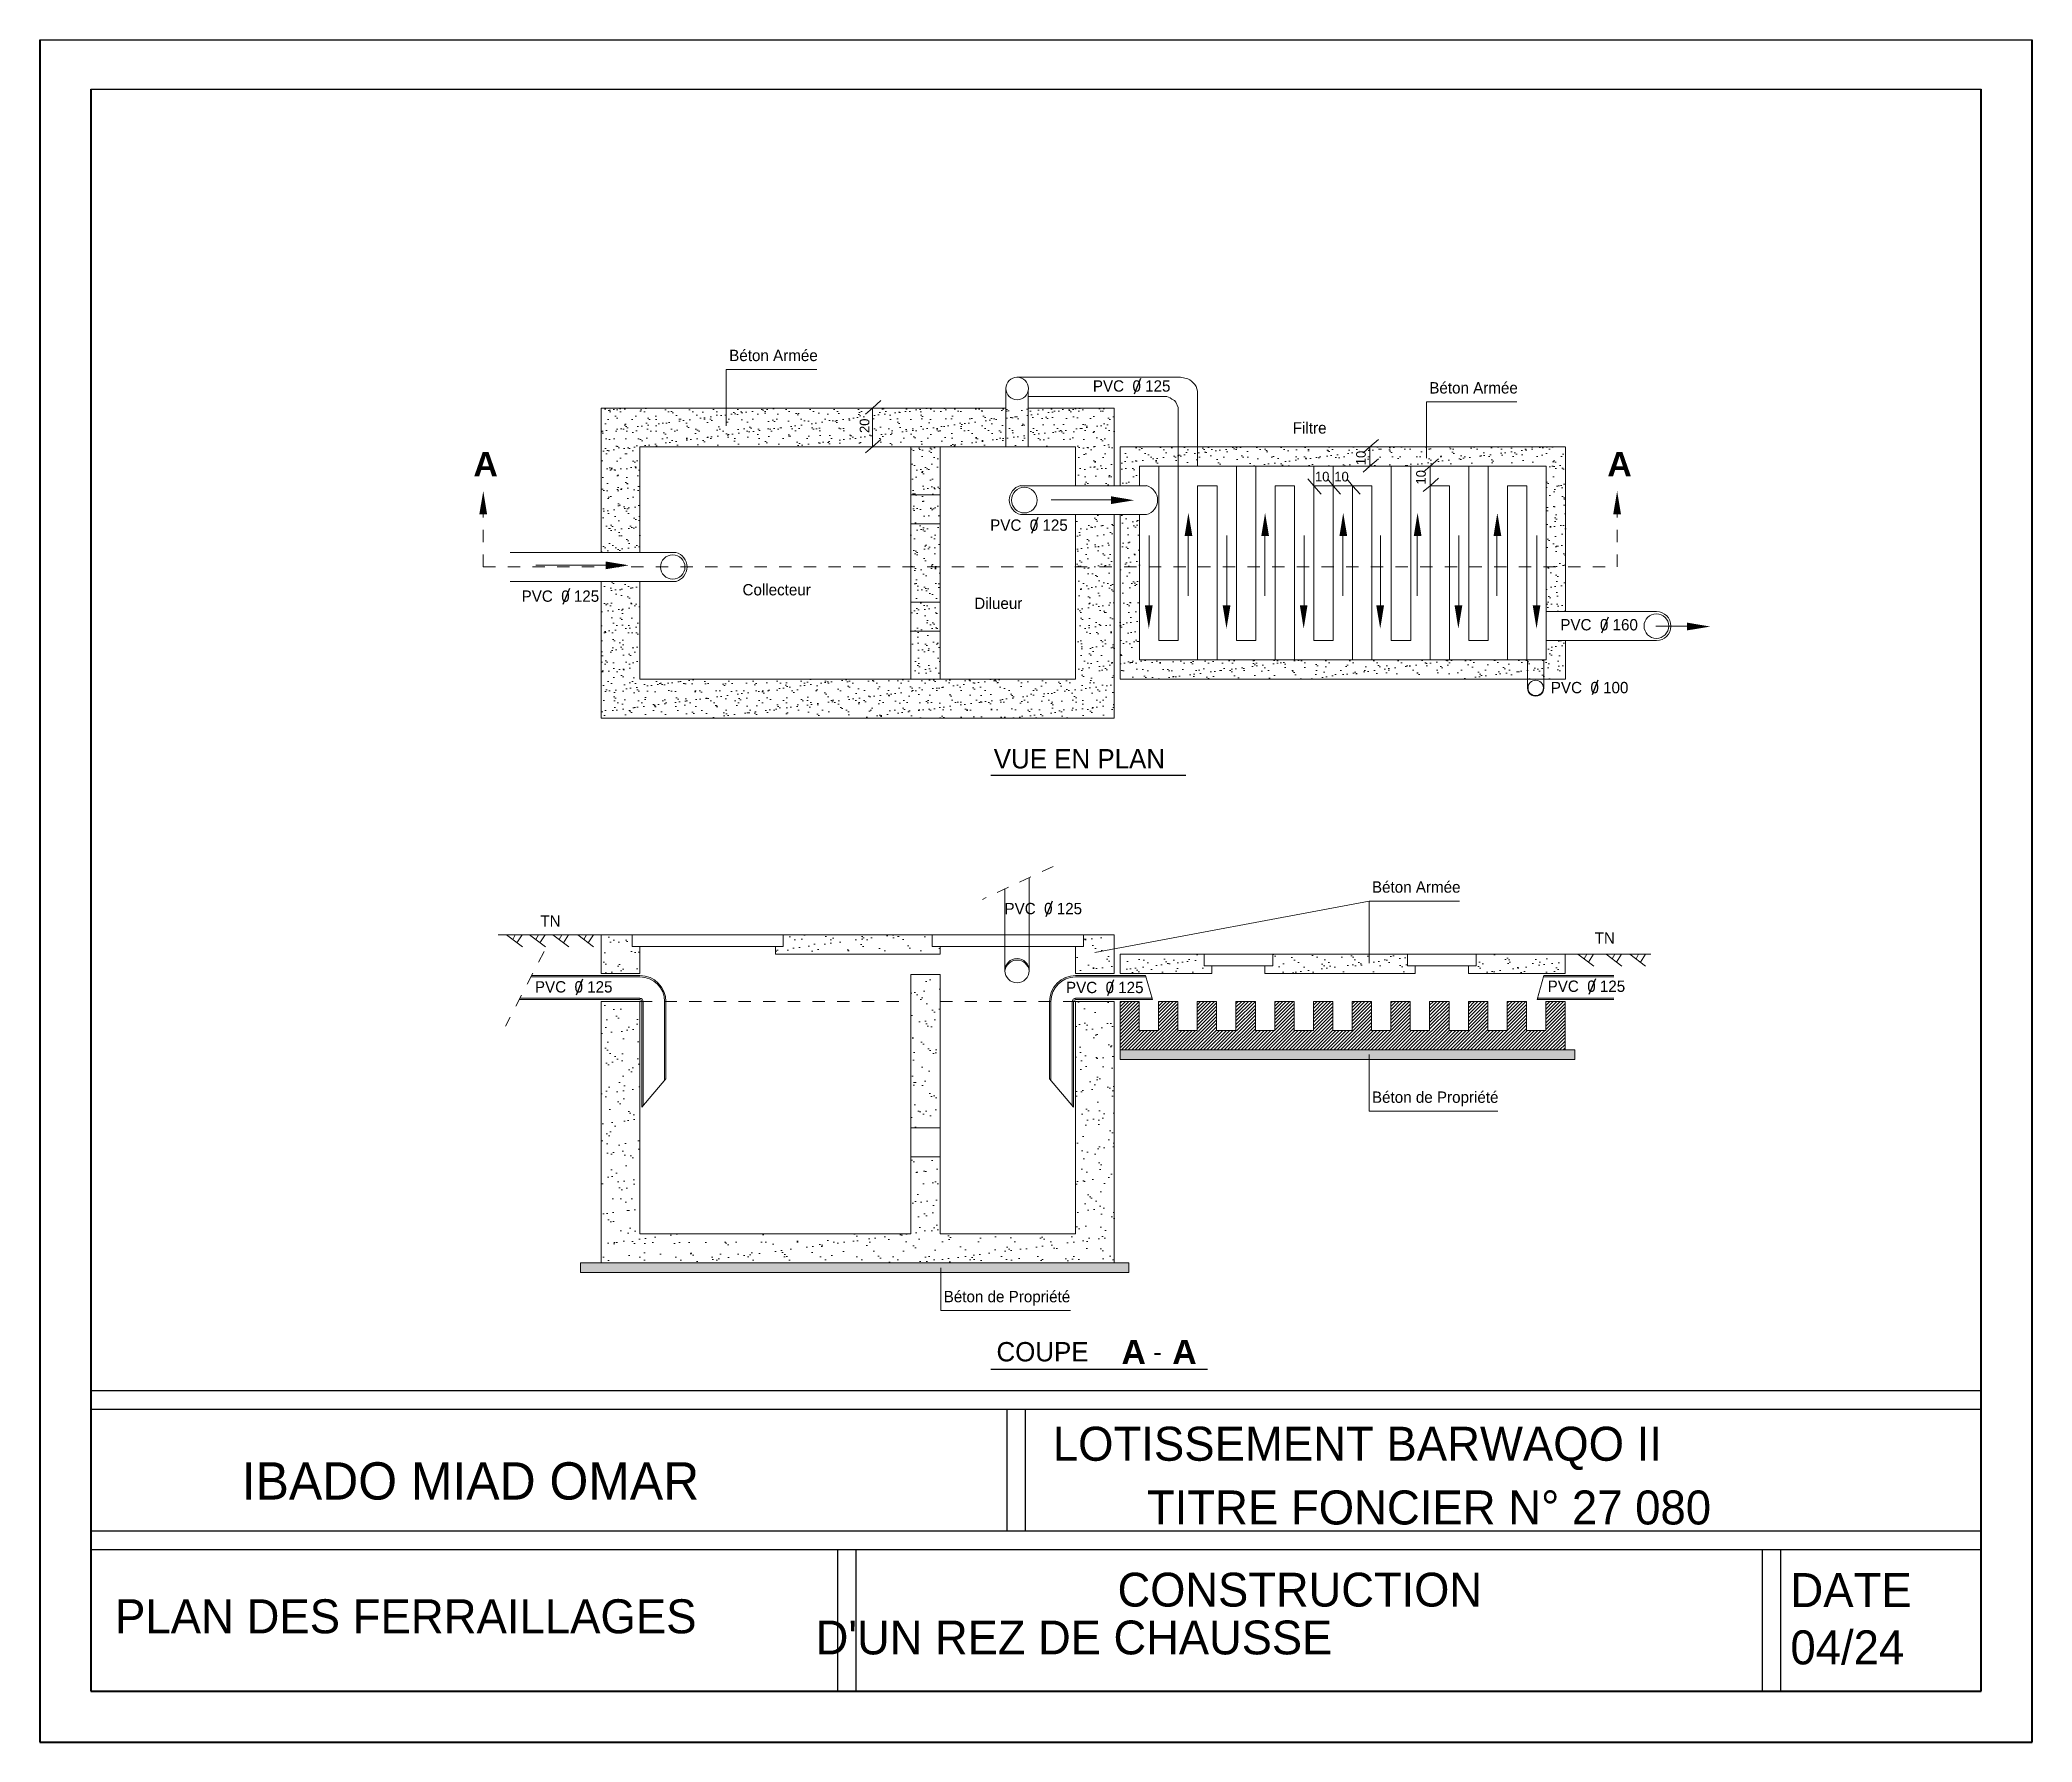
# Model space of a CAD drawing. Extents: x -110 to 3211, y -163 to 893.
# Drawn here: x 444.54 to 460.7, y -55.12 to -41.31 of the extents above; entities that cross this region are included whole.
import ezdxf

# ---------------------------------------------------------------- set-up
doc = ezdxf.new("R2010")
doc.units = 0
doc.header["$LTSCALE"] = 0.8
doc.header["$MEASUREMENT"] = 0
doc.linetypes.add('CACHE2', pattern=[4.7625, 3.175, -1.5875])
doc.linetypes.add('HIDDEN', pattern=[0.375, 0.25, -0.125])
doc.layers.get('0').update_dxf_attribs({"color": 5, "linetype": 'CONTINUOUS'})
for name, color, linetype in [('CALQUES1', 7, 'CONTINUOUS'), ('COTATITION', 5, 'CONTINUOUS'), ('p70', 1, 'CONTINUOUS'), ('PIPE', 50, 'CONTINUOUS')]:
    doc.layers.add(name, color=color, linetype=linetype)
doc.layers.add('Plomberie', color=253, linetype='CACHE2', lineweight=13)
doc.styles.add('style1', font='FTLTLT.TTF', dxfattribs={"width": 0.8, "height": 30})
pattern_1 = [(37.5, (921.58396, -277.42312), (-0.003958557, 0.12108327), [0, -0.095518113, 0, -0.106829468, 0, -0.102116404]), (7.5, (921.58396, -277.42312), (0.111214297, 0.177346097), [0, -0.051529508, 0, -0.086091983, 0, -0.032991454]), (327.5, (921.50666, -277.42312), (0.195695365, 0.00035562), [0, -0.031420432, 0, -0.113113555, 0, -0.14767603]), (317.5, (921.50666, -277.42312), (0.18890759, 0.05515389), [0, -0.015710216, 0, -0.07415222, 0, -0.084835166])]
pattern_2 = [(50, (902.42412, -281.57796), (0.112683124, -0.009858496), [0.011782662, -0.129609282]), (355, (902.42412, -281.57796), (-0.021798134, 0.118171009), [0.00942613, -0.103687425]), (100.4514, (902.43351, -281.57879), (0.090885073, 0.10831244), [0.010013721, -0.11015094]), (46.1842, (902.42412, -281.54654), (0.167665874, -0.026003395), [0.017673993, -0.19441392]), (96.6356, (902.43809, -281.54871), (0.14683753, 0.15303602), [0.01502058, -0.165226384]), (351.1842, (902.42412, -281.54654), (0.14683741, 0.153036136), [0.014139194, -0.15553114]), (21, (902.43983, -281.5544), (0.093775387, -0.063252297), [0.011782662, -0.129609282]), (326, (902.43983, -281.5544), (0.038225364, 0.113922638), [0.00942613, -0.103687425]), (71.4514, (902.44764, -281.55967), (0.13200079, 0.050670238), [0.010013721, -0.11015094]), (37.5, (902.424118, -281.577964), (0.0019103395, 0.0522983433), [0, -0.102430608, 0, -0.105258447, 0, -0.104080181]), (7.5, (902.42412, -281.577964), (0.0413287924, 0.0619629317), [0, -0.060013025, 0, -0.100074076, 0, -0.039668295]), (327.5, (902.389084, -281.577964), (0.0838646575, -0.003543419), [0, -0.03927554, 0, -0.1225396845, 0, -0.162600735]), (317.5, (902.373374, -281.57796), (0.091619807, 0.015726709), [0, -0.051058202, 0, -0.081378919, 0, -0.115470087])]
pattern_3 = [(37.5, (902.42412, -281.57796), (-0.005937836, 0.181624905), [0, -0.14327717, 0, -0.160244203, 0, -0.153174606]), (7.5, (902.42412, -281.57796), (0.16682145, 0.26601914), [0, -0.077294263, 0, -0.129137975, 0, -0.04948718]), (327.5, (902.30818, -281.57796), (0.293543047, 0.00053343), [0, -0.04713065, 0, -0.169670332, 0, -0.221514045]), (317.5, (902.30818, -281.57796), (0.28336139, 0.08273084), [0, -0.023565324, 0, -0.11122833, 0, -0.12725275])]

msp = doc.modelspace()

# ---------------------------------------------------------------- texts
at = {"color": 0}
for s, height, p in [('LOTISSEMENT BARWAQO II', 0.27595, (452.753, -52.834)), ('IBADO MIAD OMAR', 0.30266, (446.174, -53.149)), ('TITRE FONCIER N° 27 080', 0.27595, (453.516, -53.351)), ('CONSTRUCTION', 0.27451, (453.278, -54.017)), (' DATE', 0.2759, (458.634, -54.021)), ('PLAN DES FERRAILLAGES', 0.27595, (445.146, -54.234)), ("         D'UN REZ DE CHAUSSE", 0.27451, (449.912, -54.405)), (' 04/24', 0.2759, (458.634, -54.486))]:
    msp.add_text(s, height=height, dxfattribs=at).set_placement(p)
at = {"layer": 'p70', "color": 7, "lineweight": 20, "ltscale": 0.01, "style": 'style1'}
for s, height, p in [('Béton Armée', 0.09204, (450.128, -43.912)), ('PVC  0 125', 0.092, (453.078, -44.16)), ('Béton Armée', 0.09204, (455.807, -44.175)), ('Filtre', 0.092, (454.7, -44.5)), ('PVC  0 125', 0.092, (452.245, -45.289)), ('Collecteur', 0.092, (450.236, -45.813)), ('PVC  0 125', 0.092, (448.444, -45.865)), ('Dilueur', 0.092, (452.116, -45.923)), ('PVC  0 160', 0.092, (456.87, -46.097)), ('PVC  0 100', 0.092, (456.793, -46.607)), ('VUE EN PLAN ', 0.1571, (452.274, -47.217)), ('Béton Armée', 0.09204, (455.342, -48.225)), ('PVC  0 125', 0.092, (452.361, -48.4)), ('TN', 0.092, (448.596, -48.501)), ('TN', 0.092, (457.149, -48.639)), ('PVC  0 125', 0.092, (448.552, -49.035)), ('PVC  0 125', 0.092, (452.86, -49.04)), ('PVC  0 125', 0.092, (456.767, -49.03)), ('Béton de Propriété', 0.09204, (455.342, -49.93)), ('Béton de Propriété', 0.09204, (451.868, -51.548)), ('COUPE         -', 0.1571, (452.296, -52.028))]:
    msp.add_text(s, height=height, dxfattribs=at).set_placement(p)
at = {"layer": 'p70', "lineweight": 20, "ltscale": 0.01, "char_height": 0.0786, "attachment_point": 5, "rotation": 90}
for s, insert in [('20', (451.226, -44.437)), ('10', (455.253, -44.698)), ('10', (455.74, -44.855))]:
    msp.add_mtext(s, dxfattribs=dict(at, insert=insert))
at = {"layer": 'p70', "lineweight": 20, "ltscale": 0.01, "char_height": 0.0786, "attachment_point": 5}
for insert in [(454.938, -44.85), (455.095, -44.85)]:
    msp.add_mtext('10', dxfattribs=dict(at, insert=insert))
at = {"layer": 'Plomberie', "linetype": 'Continuous', "char_height": 0.19666, "width": 26.44349, "attachment_point": 1}
for insert in [(448.053, -44.65), (457.251, -44.65), (453.31, -51.853), (453.722, -51.853)]:
    msp.add_mtext('{\\fArial|b1|i0|c0|p34;A}', dxfattribs=dict(at, insert=insert))

# ---------------------------------------------------------------- hatches: boundary and pattern name
at = {"layer": 'p70', "lineweight": 20, "ltscale": 0.01}
h = msp.add_hatch(dxfattribs=at)
h.set_pattern_fill('AR-SAND', scale=0.062841, style=0)
h.set_pattern_definition(pattern_1)
h.paths.add_polyline_path([(449.089, -44.294), (453.252, -44.294), (453.252, -44.923), (452.938, -44.923), (452.938, -44.608), (449.403, -44.608), (449.403, -45.465), (449.089, -45.465)])
h = msp.add_hatch(dxfattribs=at)
h.set_pattern_fill('AR-SAND', scale=0.062841, style=0)
h.set_pattern_definition(pattern_1)
h.paths.add_polyline_path([(449.089, -45.7), (449.403, -45.7), (449.403, -46.494), (451.602, -46.494), (451.602, -44.608), (451.838, -44.608), (451.838, -46.494), (452.938, -46.494), (452.938, -45.158), (453.252, -45.158), (453.252, -46.808), (449.089, -46.808)])
h = msp.add_hatch(dxfattribs=at)
h.set_pattern_fill('AR-SAND', scale=0.062841, style=0)
h.set_pattern_definition(pattern_1)
h.paths.add_polyline_path([(453.299, -44.608), (456.909, -44.608), (456.913, -44.608), (456.913, -45.944), (456.755, -45.944), (456.755, -44.765), (453.456, -44.765), (453.456, -44.923), (453.299, -44.923)])
h.paths.add_polyline_path([(456.913, -46.494), (453.299, -46.494), (453.299, -45.158), (453.456, -45.158), (453.456, -46.336), (456.755, -46.336), (456.755, -46.179), (456.913, -46.179)])
h = msp.add_hatch(dxfattribs=at)
h.set_pattern_fill('AR-SAND', scale=0.094261, style=0)
h.set_pattern_definition(pattern_3)
h.paths.add_polyline_path([(449.089, -48.567), (449.089, -48.881), (449.403, -48.881), (449.403, -48.661), (449.34, -48.661), (449.34, -48.567)])
h = msp.add_hatch(dxfattribs=at)
h.set_pattern_fill('AR-SAND', scale=0.094261, style=0)
h.set_pattern_definition(pattern_3)
h.paths.add_polyline_path([(450.566, -48.567), (450.566, -48.661), (450.503, -48.661), (450.503, -48.724), (451.838, -48.724), (451.838, -48.661), (451.775, -48.661), (451.775, -48.567)])
h.paths.add_polyline_path([(452.938, -48.661), (452.938, -48.881), (453.252, -48.881), (453.252, -48.567), (453.001, -48.567), (453.001, -48.661)])
h = msp.add_hatch(dxfattribs=at)
h.set_pattern_fill('AR-SAND', scale=0.078551, style=0)
h.set_pattern_definition([(37.5, (902.42412, -281.57796), (-0.004948196, 0.151354088), [0, -0.11939764, 0, -0.133536836, 0, -0.127645505]), (7.5, (902.42412, -281.57796), (0.13901787, 0.22168262), [0, -0.064411885, 0, -0.10761498, 0, -0.041239317]), (327.5, (902.3275, -281.57796), (0.244619206, 0.000444525), [0, -0.03927554, 0, -0.141391944, 0, -0.184595037]), (317.5, (902.3275, -281.57796), (0.23613449, 0.06894236), [0, -0.01963777, 0, -0.092690274, 0, -0.106043958])])
h.paths.add_polyline_path([(454.537, -48.724), (454.537, -48.818), (454.474, -48.818), (454.474, -48.881), (455.693, -48.881), (455.693, -48.818), (455.63, -48.818), (455.63, -48.724)])
edge = h.paths.add_edge_path()
edge.add_line((456.187, -48.724), (456.187, -48.818))
edge.add_line((456.187, -48.818), (456.124, -48.818))
edge.add_line((456.124, -48.818), (456.124, -48.881))
edge.add_line((456.124, -48.881), (456.909, -48.881))
edge.add_line((456.909, -48.881), (456.909, -48.724))
edge.add_line((456.909, -48.724), (456.187, -48.724))
edge.add_line((456.187, -48.724), (456.187, -48.818))
edge = h.paths.add_edge_path()
edge.add_line((453.299, -48.881), (453.299, -48.724))
edge.add_line((453.299, -48.724), (453.98, -48.724))
edge.add_line((453.98, -48.724), (453.98, -48.818))
edge.add_line((453.98, -48.818), (454.043, -48.818))
edge.add_line((454.043, -48.818), (454.043, -48.881))
edge.add_line((454.043, -48.881), (453.299, -48.881))
edge.add_line((453.299, -48.881), (453.299, -48.724))
h = msp.add_hatch(dxfattribs=at)
h.set_pattern_fill('AR-SAND', scale=0.094261, style=0)
h.set_pattern_definition(pattern_3)
h.paths.add_polyline_path([(451.602, -48.889), (451.838, -48.889), (451.838, -50.133), (451.602, -50.133)])
h = msp.add_hatch(dxfattribs=at)
h.set_pattern_fill('AR-SAND', scale=0.094261, style=0)
h.set_pattern_definition(pattern_3)
h.paths.add_polyline_path([(449.089, -49.109), (449.403, -49.109), (449.403, -50.993), (451.602, -50.993), (451.602, -50.368), (451.838, -50.368), (451.838, -50.993), (452.938, -50.993), (452.938, -49.109), (453.252, -49.109), (453.252, -51.229), (449.089, -51.229)])
h = msp.add_hatch(dxfattribs=at)
h.set_pattern_fill('ANSI31', scale=0.157102, style=0)
h.set_pattern_definition([(45, (902.424118, -281.577964), (-0.0138860003, 0.0138860003), [])])
h.paths.add_polyline_path([(453.61, -49.108), (453.61, -49.344), (453.453, -49.344), (453.453, -49.108), (453.299, -49.108), (453.299, -49.501), (456.909, -49.501), (456.909, -49.108), (456.752, -49.108), (456.752, -49.344), (456.595, -49.344), (456.595, -49.108), (456.438, -49.108), (456.438, -49.344), (456.281, -49.344), (456.281, -49.108), (456.124, -49.108), (456.124, -49.344), (455.967, -49.344), (455.967, -49.108), (455.81, -49.108), (455.81, -49.344), (455.652, -49.344), (455.652, -49.108), (455.495, -49.108), (455.495, -49.344), (455.338, -49.344), (455.338, -49.108), (455.181, -49.108), (455.181, -49.344), (455.024, -49.344), (455.024, -49.108), (454.867, -49.108), (454.867, -49.344), (454.71, -49.344), (454.71, -49.108), (454.553, -49.108), (454.553, -49.344), (454.396, -49.344), (454.396, -49.108), (454.239, -49.108), (454.239, -49.344), (454.081, -49.344), (454.081, -49.108), (453.924, -49.108), (453.924, -49.344), (453.767, -49.344), (453.767, -49.108)])
h = msp.add_hatch(dxfattribs=at)
h.set_pattern_fill('AR-CONC', scale=0.01571, style=0)
h.set_pattern_definition(pattern_2)
h.paths.add_polyline_path([(453.299, -49.501), (456.988, -49.501), (456.988, -49.579), (453.299, -49.579)])
h = msp.add_hatch(dxfattribs=at)
h.set_pattern_fill('AR-CONC', scale=0.01571, style=0)
h.set_pattern_definition(pattern_2)
h.paths.add_polyline_path([(448.923, -51.229), (453.369, -51.229), (453.369, -51.307), (448.923, -51.307)])

# ---------------------------------------------------------------- linework, layer by layer
at = {"color": 0, "lineweight": 40}
for p, q in [((444.536, -41.306), (444.536, -55.117)), ((460.697, -55.117), (460.697, -41.306)), ((444.949, -41.706), (444.949, -54.704)), ((460.284, -54.704), (460.284, -41.706)), ((444.949, -54.704), (460.284, -54.704)), ((444.536, -55.117), (460.697, -55.117))]:
    msp.add_line(p, q, dxfattribs=at)
at = {"color": 0, "ltscale": 0.8}
for p, q in [((444.949, -52.265), (460.284, -52.265)), ((444.949, -52.415), (460.284, -52.415)), ((452.38, -52.415), (452.38, -53.403)), ((452.53, -52.415), (452.53, -53.403)), ((451.007, -53.553), (451.007, -54.704)), ((451.156, -53.553), (451.156, -54.704)), ((458.507, -53.553), (458.507, -54.704)), ((458.656, -53.553), (458.656, -54.704))]:
    msp.add_line(p, q, dxfattribs=at)
at = {"color": 0}
for p, q in [((444.949, -53.403), (460.284, -53.403)), ((444.949, -53.553), (460.284, -53.553))]:
    msp.add_line(p, q, dxfattribs=at)
at = {"layer": 'CALQUES1', "color": 7, "lineweight": -2, "ltscale": 0.8}
for p, q in [((452.249, -47.272), (453.831, -47.272)), ((452.249, -52.092), (454.008, -52.092))]:
    msp.add_line(p, q, dxfattribs=at)
at = {"layer": 'COTATITION', "color": 3, "lineweight": 13, "ltscale": 0.01}
for points in [[(448.164, -45.155), (448.101, -45.155), (448.133, -44.967)], [(457.362, -45.155), (457.299, -45.155), (457.331, -44.967)]]:
    msp.add_solid(points, dxfattribs=at)
at = {"layer": 'COTATITION', "color": 7, "lineweight": 13, "ltscale": 0.01}
for points in [[(453.225, -45.072), (453.225, -45.009), (453.413, -45.041)], [(453.885, -45.332), (453.822, -45.332), (453.853, -45.144)], [(454.507, -45.332), (454.444, -45.332), (454.475, -45.144)], [(455.141, -45.332), (455.078, -45.332), (455.109, -45.144)], [(455.744, -45.332), (455.681, -45.332), (455.712, -45.144)], [(456.391, -45.332), (456.328, -45.332), (456.359, -45.144)], [(449.125, -45.601), (449.125, -45.538), (449.314, -45.569)], [(453.5, -45.894), (453.563, -45.894), (453.532, -46.083)], [(454.131, -45.894), (454.194, -45.894), (454.162, -46.083)], [(454.757, -45.894), (454.819, -45.894), (454.788, -46.083)], [(455.377, -45.894), (455.44, -45.894), (455.409, -46.083)], [(456.012, -45.894), (456.075, -45.894), (456.043, -46.083)], [(456.646, -45.894), (456.708, -45.894), (456.677, -46.083)], [(457.898, -46.097), (457.898, -46.034), (458.087, -46.066)]]:
    msp.add_solid(points, dxfattribs=at)
at = {"layer": 'p70', "color": 7, "lineweight": 20, "ltscale": 0.01}
for p, q in [((450.104, -44.436), (450.104, -43.98)), ((450.104, -43.98), (450.839, -43.98)), ((452.462, -44.043), (453.789, -44.043)), ((453.848, -44.057), (453.789, -44.043)), ((453.864, -44.064), (453.848, -44.057)), ((453.879, -44.075), (453.864, -44.064)), ((453.892, -44.088), (453.879, -44.075)), ((453.905, -44.101), (453.892, -44.088)), ((453.917, -44.117), (453.905, -44.101)), ((453.928, -44.155), (453.917, -44.117)), ((452.372, -44.132), (452.372, -44.608)), ((452.553, -44.156), (452.553, -44.608)), ((452.553, -44.2), (453.679, -44.2)), ((453.705, -44.209), (453.679, -44.2)), ((453.719, -44.221), (453.705, -44.209)), ((453.739, -44.231), (453.719, -44.221)), ((453.751, -44.244), (453.739, -44.231)), ((453.771, -44.289), (453.751, -44.244)), ((453.928, -44.155), (453.928, -44.765)), ((455.784, -44.699), (455.784, -44.243)), ((455.784, -44.243), (456.518, -44.243)), ((449.089, -44.294), (452.372, -44.294)), ((449.089, -44.294), (449.089, -45.465)), ((452.553, -44.294), (453.252, -44.294)), ((453.252, -44.294), (453.252, -44.923)), ((453.77, -44.288), (453.77, -46.179)), ((449.403, -44.608), (452.938, -44.608)), ((449.403, -44.608), (449.403, -45.465)), ((451.602, -44.608), (451.602, -46.494)), ((451.838, -44.608), (451.838, -46.494)), ((452.938, -44.608), (452.938, -44.923)), ((453.299, -44.608), (453.299, -44.923)), ((453.299, -44.608), (456.909, -44.608)), ((453.456, -44.765), (453.456, -44.923)), ((453.456, -44.765), (456.755, -44.765)), ((453.613, -44.765), (453.613, -46.179)), ((454.242, -44.765), (454.242, -46.179)), ((454.399, -44.765), (454.399, -46.179)), ((454.87, -44.765), (454.87, -46.179)), ((455.027, -44.765), (455.027, -46.101)), ((455.027, -44.765), (455.027, -46.179)), ((455.499, -44.765), (455.499, -46.179)), ((455.656, -44.765), (455.656, -46.179)), ((456.127, -44.765), (456.127, -46.179)), ((456.284, -44.765), (456.284, -46.179)), ((456.755, -44.765), (456.755, -46.336)), ((456.755, -44.765), (456.755, -45.944)), ((456.913, -44.608), (456.913, -45.944)), ((452.49, -44.923), (453.514, -44.923)), ((453.928, -44.923), (453.928, -46.336)), ((453.928, -44.923), (454.085, -44.923)), ((454.085, -44.923), (454.085, -46.336)), ((454.556, -44.923), (454.556, -46.336)), ((454.556, -44.923), (454.713, -44.923)), ((454.713, -44.923), (454.713, -46.336)), ((455.184, -44.923), (455.184, -46.336)), ((455.184, -44.923), (455.341, -44.923)), ((455.341, -44.923), (455.341, -46.336)), ((455.813, -44.923), (455.813, -46.336)), ((455.813, -44.923), (455.97, -44.923)), ((455.97, -44.923), (455.97, -46.336)), ((456.441, -44.923), (456.441, -46.336)), ((456.441, -44.923), (456.598, -44.923)), ((456.598, -44.923), (456.598, -46.336)), ((451.602, -44.998), (451.838, -44.998)), ((451.602, -45.233), (451.838, -45.233)), ((452.49, -45.158), (453.514, -45.158)), ((452.938, -45.158), (452.938, -46.494)), ((453.252, -45.158), (453.252, -46.808)), ((453.299, -45.158), (453.299, -46.494)), ((453.456, -45.158), (453.456, -46.336)), ((448.352, -45.465), (449.696, -45.465)), ((448.352, -45.7), (449.696, -45.7)), ((449.089, -45.7), (449.089, -46.808)), ((449.403, -45.7), (449.403, -46.494)), ((451.602, -45.868), (451.838, -45.868)), ((456.755, -45.944), (457.65, -45.944)), ((451.602, -46.104), (451.838, -46.104)), ((453.613, -46.179), (453.77, -46.179)), ((454.242, -46.179), (454.399, -46.179)), ((454.87, -46.179), (455.027, -46.179)), ((455.499, -46.179), (455.656, -46.179)), ((456.127, -46.179), (456.284, -46.179)), ((456.755, -46.179), (457.65, -46.179)), ((456.913, -46.179), (456.913, -46.494)), ((453.456, -46.336), (456.755, -46.336)), ((453.456, -46.336), (456.755, -46.336)), ((456.603, -46.336), (456.603, -46.564)), ((456.737, -46.336), (456.737, -46.564)), ((449.403, -46.494), (452.938, -46.494)), ((453.299, -46.494), (456.913, -46.494)), ((449.089, -46.808), (453.252, -46.808)), ((452.561, -48.724), (452.561, -48.102)), ((452.364, -48.724), (452.364, -48.194)), ((453.095, -48.711), (455.318, -48.293)), ((455.318, -48.798), (455.318, -48.293)), ((455.318, -48.293), (456.053, -48.293)), ((449.089, -48.567), (448.254, -48.567)), ((448.322, -48.567), (448.45, -48.665)), ((448.393, -48.567), (448.372, -48.605)), ((448.448, -48.567), (448.406, -48.631)), ((448.509, -48.567), (448.637, -48.665)), ((448.58, -48.567), (448.559, -48.605)), ((448.635, -48.567), (448.593, -48.631)), ((448.698, -48.567), (448.826, -48.665)), ((448.769, -48.567), (448.749, -48.605)), ((448.825, -48.567), (448.783, -48.631)), ((448.899, -48.567), (449.027, -48.665)), ((448.97, -48.567), (448.95, -48.605)), ((449.026, -48.567), (448.984, -48.631)), ((449.089, -48.567), (449.089, -48.881)), ((449.089, -48.567), (453.252, -48.567)), ((449.34, -48.661), (449.34, -48.567)), ((450.566, -48.661), (450.566, -48.567)), ((451.17, -48.567), (452.054, -48.567)), ((451.775, -48.661), (451.775, -48.567)), ((453.001, -48.661), (453.001, -48.567)), ((453.252, -48.567), (453.252, -48.881)), ((449.34, -48.661), (450.566, -48.661)), ((449.403, -48.661), (449.403, -48.881)), ((450.503, -48.724), (450.503, -48.661)), ((450.503, -48.724), (451.838, -48.724)), ((451.775, -48.661), (453.001, -48.661)), ((451.838, -48.724), (451.838, -48.661)), ((452.364, -48.858), (452.364, -48.724)), ((452.561, -48.858), (452.561, -48.724)), ((452.938, -48.881), (452.938, -48.661)), ((453.299, -48.881), (453.299, -48.724)), ((453.299, -48.724), (456.909, -48.724)), ((453.967, -48.724), (454.851, -48.724)), ((453.98, -48.818), (453.98, -48.724)), ((454.537, -48.818), (454.537, -48.724)), ((455.63, -48.818), (455.63, -48.724)), ((456.187, -48.818), (456.187, -48.724)), ((456.909, -48.881), (456.909, -48.724)), ((456.909, -48.724), (457.604, -48.724)), ((457.013, -48.724), (457.141, -48.822)), ((457.084, -48.724), (457.064, -48.762)), ((457.14, -48.724), (457.098, -48.789)), ((457.241, -48.724), (457.368, -48.822)), ((457.312, -48.724), (457.291, -48.762)), ((457.367, -48.724), (457.325, -48.789)), ((457.434, -48.724), (457.562, -48.822)), ((457.505, -48.724), (457.485, -48.762)), ((457.561, -48.724), (457.519, -48.789)), ((448.52, -48.907), (449.403, -48.907)), ((448.526, -48.896), (449.403, -48.896)), ((449.089, -48.881), (449.403, -48.881)), ((451.602, -48.889), (451.602, -50.993)), ((451.602, -48.889), (451.838, -48.889)), ((451.838, -48.889), (451.838, -50.993)), ((452.938, -48.881), (453.252, -48.881)), ((453.506, -48.896), (452.938, -48.896)), ((453.509, -48.907), (452.938, -48.907)), ((453.299, -48.881), (453.299, -48.818)), ((453.299, -48.881), (454.043, -48.881)), ((453.506, -48.896), (453.561, -49.093)), ((454.043, -48.818), (453.98, -48.818)), ((454.043, -48.881), (454.043, -48.818)), ((454.537, -48.818), (454.043, -48.818)), ((454.474, -48.881), (454.474, -48.818)), ((454.474, -48.881), (455.693, -48.881)), ((455.693, -48.818), (455.63, -48.818)), ((455.693, -48.881), (455.693, -48.818)), ((456.187, -48.818), (455.693, -48.818)), ((456.124, -48.881), (456.124, -48.818)), ((456.124, -48.881), (456.909, -48.881)), ((456.737, -48.896), (456.682, -49.093)), ((456.734, -48.907), (457.305, -48.907)), ((456.737, -48.896), (457.305, -48.896)), ((448.424, -49.093), (449.403, -49.093)), ((448.43, -49.082), (449.403, -49.082)), ((449.089, -49.109), (449.089, -49.964)), ((449.089, -49.109), (449.403, -49.109)), ((449.403, -49.109), (449.403, -49.964)), ((449.419, -49.109), (449.419, -49.964)), ((449.43, -49.109), (449.43, -49.951)), ((449.604, -49.109), (449.604, -49.749)), ((449.615, -49.109), (449.615, -49.736)), ((452.726, -49.109), (452.726, -49.736)), ((452.737, -49.109), (452.737, -49.749)), ((452.911, -49.109), (452.911, -49.951)), ((452.922, -49.109), (452.922, -49.964)), ((453.558, -49.082), (452.938, -49.082)), ((453.561, -49.093), (452.938, -49.093)), ((452.938, -49.109), (452.938, -50.993)), ((452.938, -49.109), (453.252, -49.109)), ((453.252, -49.109), (453.252, -49.422)), ((453.252, -49.109), (453.252, -51.229)), ((453.299, -49.108), (453.299, -49.579)), ((453.299, -49.108), (453.453, -49.108)), ((453.453, -49.108), (453.453, -49.344)), ((453.61, -49.108), (453.61, -49.344)), ((453.61, -49.108), (453.767, -49.108)), ((453.767, -49.108), (453.767, -49.344)), ((453.924, -49.108), (453.924, -49.344)), ((453.924, -49.108), (454.081, -49.108)), ((454.081, -49.108), (454.081, -49.344)), ((454.239, -49.108), (454.239, -49.344)), ((454.239, -49.108), (454.396, -49.108)), ((454.396, -49.108), (454.396, -49.344)), ((454.553, -49.108), (454.553, -49.344)), ((454.553, -49.108), (454.71, -49.108)), ((454.71, -49.108), (454.71, -49.344)), ((454.867, -49.108), (454.867, -49.344)), ((454.867, -49.108), (455.024, -49.108)), ((455.024, -49.108), (455.024, -49.344)), ((455.181, -49.108), (455.181, -49.344)), ((455.181, -49.108), (455.338, -49.108)), ((455.338, -49.108), (455.338, -49.344)), ((455.495, -49.108), (455.495, -49.344)), ((455.495, -49.108), (455.652, -49.108)), ((455.652, -49.108), (455.652, -49.344)), ((455.81, -49.108), (455.81, -49.344)), ((455.81, -49.108), (455.967, -49.108)), ((455.967, -49.108), (455.967, -49.344)), ((456.124, -49.108), (456.124, -49.344)), ((456.124, -49.108), (456.281, -49.108)), ((456.281, -49.108), (456.281, -49.344)), ((456.438, -49.108), (456.438, -49.344)), ((456.438, -49.108), (456.595, -49.108)), ((456.595, -49.108), (456.595, -49.344)), ((456.682, -49.093), (457.305, -49.093)), ((456.685, -49.082), (457.305, -49.082)), ((456.752, -49.108), (456.752, -49.344)), ((456.752, -49.108), (456.909, -49.108)), ((456.909, -49.108), (456.909, -49.501)), ((453.453, -49.344), (453.61, -49.344)), ((453.767, -49.344), (453.924, -49.344)), ((454.081, -49.344), (454.239, -49.344)), ((454.396, -49.344), (454.553, -49.344)), ((454.71, -49.344), (454.867, -49.344)), ((455.024, -49.344), (455.181, -49.344)), ((455.338, -49.344), (455.495, -49.344)), ((455.652, -49.344), (455.81, -49.344)), ((455.967, -49.344), (456.124, -49.344)), ((456.281, -49.344), (456.438, -49.344)), ((456.595, -49.344), (456.752, -49.344)), ((453.299, -49.501), (456.988, -49.501)), ((453.299, -49.579), (456.988, -49.579)), ((455.318, -49.998), (455.318, -49.537)), ((456.988, -49.501), (456.988, -49.579)), ((449.419, -49.964), (449.615, -49.736)), ((452.726, -49.736), (452.922, -49.964)), ((449.403, -49.891), (449.403, -50.993)), ((449.089, -49.964), (449.089, -51.229)), ((455.318, -49.998), (456.363, -49.998)), ((451.602, -50.133), (451.838, -50.133)), ((451.602, -50.368), (451.838, -50.368)), ((449.403, -50.993), (451.602, -50.993)), ((451.838, -50.993), (452.938, -50.993)), ((448.923, -51.229), (453.369, -51.229)), ((448.923, -51.307), (453.369, -51.307)), ((451.844, -51.616), (451.844, -51.27)), ((451.844, -51.616), (452.897, -51.616))]:
    msp.add_line(p, q, dxfattribs=at)
at = {"layer": 'p70', "color": 7, "lineweight": 30, "ltscale": 0.01}
for p, q in [((453.415, -44.179), (453.467, -44.05)), ((452.582, -45.308), (452.634, -45.179)), ((448.782, -45.884), (448.834, -45.755)), ((457.208, -46.116), (457.26, -45.987)), ((457.132, -46.617), (457.178, -46.497)), ((452.698, -48.419), (452.75, -48.29)), ((448.889, -49.054), (448.941, -48.925)), ((453.198, -49.059), (453.249, -48.93)), ((457.105, -49.049), (457.157, -48.92))]:
    msp.add_line(p, q, dxfattribs=at)
at = {"layer": 'p70', "lineweight": 20, "ltscale": 0.01}
for p, q in [((451.359, -44.233), (451.289, -44.294)), ((451.289, -44.294), (451.234, -44.342)), ((451.289, -44.294), (451.289, -44.608)), ((451.359, -44.548), (451.289, -44.608)), ((455.395, -44.548), (455.325, -44.608)), ((451.289, -44.608), (451.234, -44.656)), ((455.325, -44.608), (455.271, -44.656)), ((455.325, -44.765), (455.271, -44.813)), ((455.325, -44.608), (455.325, -44.765)), ((455.395, -44.705), (455.325, -44.765)), ((455.813, -44.765), (455.758, -44.813)), ((455.882, -44.705), (455.813, -44.765)), ((455.813, -44.765), (455.813, -44.923)), ((454.87, -44.923), (454.822, -44.868)), ((455.027, -44.923), (454.87, -44.923)), ((454.931, -44.992), (454.87, -44.923)), ((455.027, -44.923), (454.98, -44.868)), ((455.027, -44.923), (454.98, -44.868)), ((455.184, -44.923), (455.027, -44.923)), ((455.088, -44.992), (455.027, -44.923)), ((455.088, -44.992), (455.027, -44.923)), ((455.184, -44.923), (455.137, -44.868)), ((455.245, -44.992), (455.184, -44.923)), ((455.813, -44.923), (455.758, -44.97)), ((455.882, -44.862), (455.813, -44.923))]:
    msp.add_line(p, q, dxfattribs=at)
at = {"layer": 'p70', "color": 7, "lineweight": 13, "ltscale": 0.01}
for p, q in [((452.74, -45.037), (453.225, -45.037)), ((453.534, -45.328), (453.534, -45.894)), ((453.85, -45.817), (453.85, -45.332)), ((454.165, -45.328), (454.165, -45.894)), ((454.472, -45.817), (454.472, -45.332)), ((454.791, -45.328), (454.791, -45.894)), ((455.106, -45.817), (455.106, -45.332)), ((455.411, -45.328), (455.411, -45.894)), ((455.709, -45.817), (455.709, -45.332)), ((456.046, -45.328), (456.046, -45.894)), ((456.356, -45.817), (456.356, -45.332)), ((456.68, -45.328), (456.68, -45.894)), ((448.559, -45.567), (449.124, -45.567)), ((457.645, -46.062), (457.898, -46.062))]:
    msp.add_line(p, q, dxfattribs=at)
at = {"layer": 'p70', "color": 3, "linetype": 'HIDDEN', "lineweight": 20, "ltscale": 0.3}
for p, q in [((448.133, -45.582), (448.133, -45.155)), ((457.331, -45.582), (457.331, -45.155)), ((448.133, -45.582), (457.331, -45.582))]:
    msp.add_line(p, q, dxfattribs=at)
at = {"layer": 'p70', "color": 7, "linetype": 'HIDDEN', "lineweight": 20, "ltscale": 0.3}
for p, q in [((452.756, -48.012), (452.182, -48.279)), ((448.627, -48.701), (448.312, -49.309))]:
    msp.add_line(p, q, dxfattribs=at)
at = {"layer": 'p70', "color": 7, "linetype": 'HIDDEN', "lineweight": 20, "ltscale": 0.2}
for p, q in [((449.403, -49.109), (451.602, -49.109)), ((451.838, -49.109), (452.938, -49.109))]:
    msp.add_line(p, q, dxfattribs=at)
at = {"layer": 'p70', "color": 0, "linetype": 'HIDDEN', "lineweight": 20, "ltscale": 0.01}
for p, q in [((448.923, -51.229), (448.923, -51.307)), ((453.369, -51.229), (453.369, -51.307))]:
    msp.add_line(p, q, dxfattribs=at)
at = {"layer": 'p70', "color": 7, "lineweight": 20, "ltscale": 0.01}
for points in [[(456.913, -46.494), (453.299, -46.494), (453.299, -45.158), (453.456, -45.158), (453.456, -46.336), (456.755, -46.336), (456.755, -46.179), (456.913, -46.179), (456.913, -46.494)], [(453.299, -48.881), (453.299, -48.724), (453.98, -48.724), (453.98, -48.818), (454.043, -48.818), (454.043, -48.881), (453.299, -48.881), (453.299, -48.724)], [(454.537, -48.724), (454.537, -48.818), (454.474, -48.818), (454.474, -48.881), (455.693, -48.881), (455.693, -48.818), (455.63, -48.818), (455.63, -48.724), (454.537, -48.724)], [(456.187, -48.724), (456.187, -48.818), (456.124, -48.818), (456.124, -48.881), (456.909, -48.881), (456.909, -48.724), (456.187, -48.724), (456.187, -48.818)], [(451.602, -48.889), (451.838, -48.889), (451.838, -50.133), (451.602, -50.133), (451.602, -48.889)]]:
    msp.add_lwpolyline(points, dxfattribs=at)
for centre, radius in [((452.464, -44.134), 0.0916), ((452.522, -45.04), 0.104), ((449.67, -45.583), 0.0989), ((457.649, -46.062), 0.1), ((456.67, -46.564), 0.0622), ((452.463, -48.858), 0.0982)]:
    msp.add_circle(centre, radius, dxfattribs=at)
for centre, radius, start, end in [((452.522, -45.04), 0.122, 105.119, 254.881), ((453.481, -45.04), 0.122, 285.4962, 74.5038), ((449.664, -45.582), 0.122, 285.44, 75.0546), ((457.649, -46.062), 0.118, 270.4009, 89.5991), ((456.67, -46.564), 0.0668, 179.3498, 0.6502), ((452.463, -48.871), 0.0991, 7.5789, 172.4211), ((449.403, -49.109), 0.212, 0, 90), ((449.403, -49.109), 0.201, 0, 90), ((452.938, -49.109), 0.212, 90, 180), ((452.938, -49.109), 0.201, 90, 180), ((449.403, -49.109), 0.0267, 0, 90), ((449.403, -49.109), 0.0157, 0, 90), ((452.938, -49.109), 0.0267, 90, 180), ((452.938, -49.109), 0.0157, 90, 180)]:
    msp.add_arc(centre, radius, start, end, dxfattribs=at)
at = {"layer": 'PIPE', "color": 0, "ltscale": 0.8}
for p, q in [((444.536, -41.306), (460.697, -41.306)), ((444.949, -41.706), (460.284, -41.706))]:
    msp.add_line(p, q, dxfattribs=at)

msp.set_redraw_order([(e.dxf.handle, doc.entitydb.next_handle()) for e in msp.query("TEXT MTEXT ATTDEF DIMENSION ARC_DIMENSION")])  # texts and dimensions are drawn at this point

doc.saveas('drawing.dxf')
